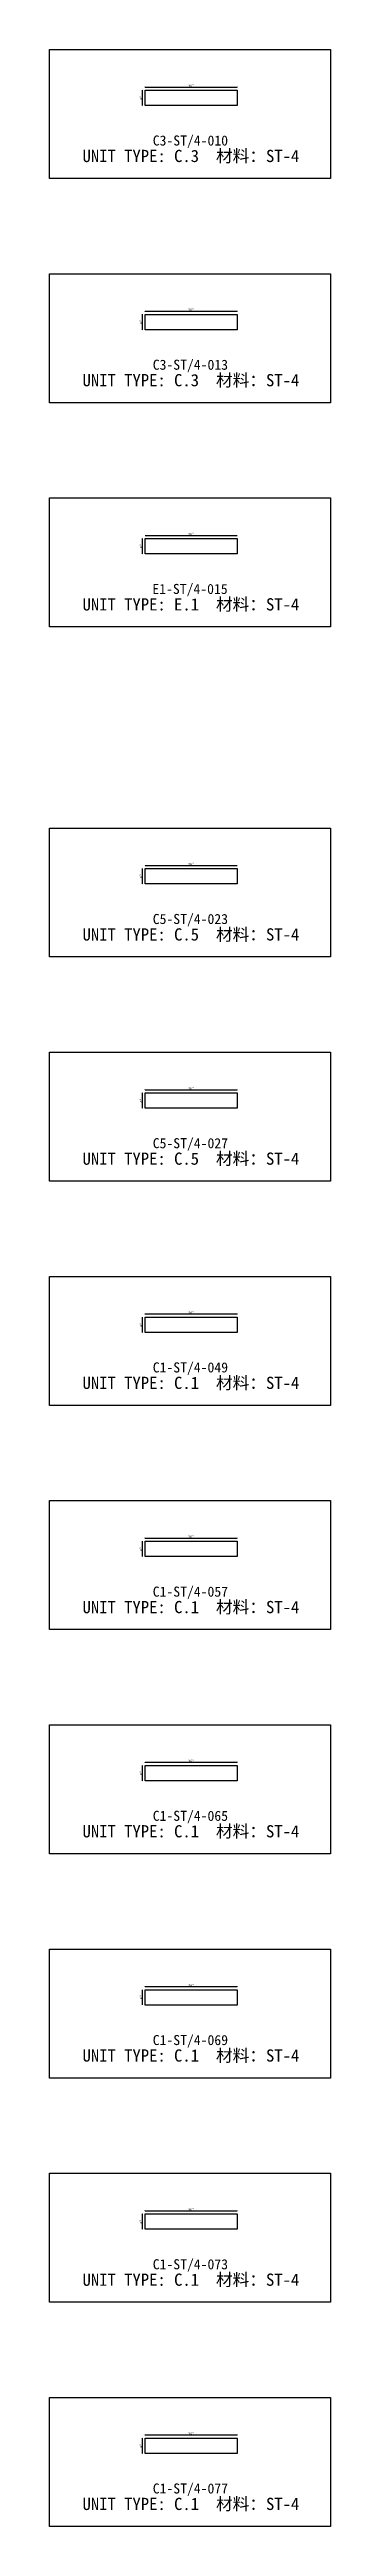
# Model space of a CAD drawing. Header units: millimetres. Extents: x -46966 to 138077, y -48408 to 2116.
# Drawn here: x 71739 to 74530, y -47461 to -22830 of the extents above; entities that cross this region are included whole.
import ezdxf
from ezdxf.enums import TextEntityAlignment as Align

# ---------------------------------------------------------------- set-up
doc = ezdxf.new("R2010")
doc.units = ezdxf.units.MM
doc.layers.add('PART_NUMBER', color=3, linetype='Continuous')
doc.styles.add('样式 1', font='')
doc.styles.get('样式 1').set_extended_font_data('NSimSun')
doc.dimstyles.new('副本 ISO-25', dxfattribs={"dimtxt": 25, "dimasz": 10, "dimexe": 1.5, "dimexo": 0.5, "dimtad": 1, "dimlfac": 0.03937, "dimlunit": 5, "dimtxsty": '样式 1', "dimblk": 'ARCHTICK', "dimcen": 2.5, "dimclrd": 256, "dimclrt": 1, "dimazin": 3, "dimtfac": 1, "dimtmove": 0, "dimatfit": 3, "dimfxlon": 1})

msp = doc.modelspace()

# ---------------------------------------------------------------- texts
at = {"style": '样式 1'}
for s, p in [('UNIT TYPE: C.3', (72066.179, -23949.01)), ('材料：ST-4', (73392.46, -23949.01)), ('UNIT TYPE: C.3', (72066.179, -26178.577)), ('材料：ST-4', (73392.46, -26178.577)), ('UNIT TYPE: E.1', (72066.179, -28408.145)), ('材料：ST-4', (73392.46, -28408.145)), ('UNIT TYPE: C.5', (72066.179, -31690.201)), ('材料：ST-4', (73392.46, -31690.201)), ('UNIT TYPE: C.5', (72066.179, -33919.768)), ('材料：ST-4', (73392.46, -33919.768)), ('UNIT TYPE: C.1', (72066.179, -36149.335)), ('材料：ST-4', (73392.46, -36149.335)), ('UNIT TYPE: C.1', (72066.179, -38378.903)), ('材料：ST-4', (73392.46, -38378.903)), ('UNIT TYPE: C.1', (72066.179, -40608.47)), ('材料：ST-4', (73392.46, -40608.47)), ('UNIT TYPE: C.1', (72066.179, -42838.037)), ('材料：ST-4', (73392.46, -42838.037)), ('UNIT TYPE: C.1', (72066.179, -45067.604)), ('材料：ST-4', (73392.46, -45067.604)), ('UNIT TYPE: C.1', (72066.179, -47297.171)), ('材料：ST-4', (73392.46, -47297.171))]:
    msp.add_text(s, height=121.5865, dxfattribs=at).set_placement(p)
at = {"layer": 'PART_NUMBER', "color": 3, "style": '样式 1'}
for s, p in [('C3-ST/4-010', (73138.415, -23734.684)), ('C3-ST/4-013', (73138.415, -25964.251)), ('E1-ST/4-015', (73134.561, -28193.818)), ('C5-ST/4-023', (73138.415, -31475.874)), ('C5-ST/4-027', (73138.415, -33705.442)), ('C1-ST/4-049', (73138.415, -35935.009)), ('C1-ST/4-057', (73138.415, -38164.576)), ('C1-ST/4-065', (73138.415, -40394.143)), ('C1-ST/4-069', (73138.415, -42623.71)), ('C1-ST/4-073', (73138.415, -44853.278)), ('C1-ST/4-077', (73138.415, -47082.845))]:
    msp.add_text(s, height=100, dxfattribs=at).set_placement(p, align=Align.MIDDLE_CENTER)

# ---------------------------------------------------------------- blocks, each defined once
blk = doc.blocks.new('_ArchTick')
at = {"color": 0, "linetype": 'ByBlock', "const_width": 0.15}
blk.add_lwpolyline([(-0.5, -0.5), (0.5, 0.5)], dxfattribs=at)
blk = doc.blocks.new('*D1282')
at = {"color": 0, "lineweight": -2, "transparency": 16777216}
for p, q in [((72688, -30945), (72688, -30943)), ((73602, -30945), (73602, -30943))]:
    blk.add_line(p, q, dxfattribs=at)
at = {"lineweight": -2, "transparency": 16777216}
blk.add_line((72688, -30944), (73602, -30944), dxfattribs=at)
at = {"layer": 'Defpoints', "color": 0, "transparency": 16777216}
for p in [(72688, -30975), (73602, -30944), (73602, -30975)]:
    blk.add_point(p, dxfattribs=at)
at = {"lineweight": -2, "transparency": 16777216, "xscale": 10, "yscale": 10, "zscale": 10, "rotation": 180}
blk.add_blockref('_ArchTick', (72688, -30944), dxfattribs=at)
at = {"lineweight": -2, "transparency": 16777216, "xscale": 10, "yscale": 10, "zscale": 10}
blk.add_blockref('_ArchTick', (73602, -30944), dxfattribs=at)
at = {"color": 1, "transparency": 16777216, "insert": (73145, -30931), "char_height": 25, "attachment_point": 5, "style": '样式 1'}
blk.add_mtext('\\A1;36"', dxfattribs=at)
blk = doc.blocks.new('*D1283')
at = {"color": 0, "lineweight": -2, "transparency": 16777216}
for p, q in [((72663, -30975), (72661, -30975)), ((72663, -31127), (72661, -31127))]:
    blk.add_line(p, q, dxfattribs=at)
at = {"lineweight": -2, "transparency": 16777216}
blk.add_line((72662, -31127), (72662, -30975), dxfattribs=at)
at = {"layer": 'Defpoints', "color": 0, "transparency": 16777216}
for p in [(72662, -30975), (72688, -30975), (72688, -31127)]:
    blk.add_point(p, dxfattribs=at)
at = {"lineweight": -2, "transparency": 16777216, "xscale": 10, "yscale": 10, "zscale": 10}
for p, rotation in [((72662, -30975), 90), ((72662, -31127), 270)]:
    blk.add_blockref('_ArchTick', p, dxfattribs=dict(at, rotation=rotation))
at = {"color": 1, "transparency": 16777216, "insert": (72649, -31051), "char_height": 25, "attachment_point": 5, "rotation": 90, "style": '样式 1'}
blk.add_mtext('\\A1;6"', dxfattribs=at)
blk = doc.blocks.new('*D1534')
at = {"color": 0, "lineweight": -2, "transparency": 16777216}
for p, q in [((72688, -33175), (72688, -33172)), ((73602, -33175), (73602, -33172))]:
    blk.add_line(p, q, dxfattribs=at)
at = {"lineweight": -2, "transparency": 16777216}
blk.add_line((72688, -33174), (73602, -33174), dxfattribs=at)
at = {"layer": 'Defpoints', "color": 0, "transparency": 16777216}
for p in [(72688, -33205), (73602, -33174), (73602, -33205)]:
    blk.add_point(p, dxfattribs=at)
at = {"lineweight": -2, "transparency": 16777216, "xscale": 10, "yscale": 10, "zscale": 10, "rotation": 180}
blk.add_blockref('_ArchTick', (72688, -33174), dxfattribs=at)
at = {"lineweight": -2, "transparency": 16777216, "xscale": 10, "yscale": 10, "zscale": 10}
blk.add_blockref('_ArchTick', (73602, -33174), dxfattribs=at)
at = {"color": 1, "transparency": 16777216, "insert": (73145, -33161), "char_height": 25, "attachment_point": 5, "style": '样式 1'}
blk.add_mtext('\\A1;36"', dxfattribs=at)
blk = doc.blocks.new('*D1535')
at = {"color": 0, "lineweight": -2, "transparency": 16777216}
for p, q in [((72663, -33205), (72661, -33205)), ((72663, -33357), (72661, -33357))]:
    blk.add_line(p, q, dxfattribs=at)
at = {"lineweight": -2, "transparency": 16777216}
blk.add_line((72662, -33357), (72662, -33205), dxfattribs=at)
at = {"layer": 'Defpoints', "color": 0, "transparency": 16777216}
for p in [(72662, -33205), (72688, -33205), (72688, -33357)]:
    blk.add_point(p, dxfattribs=at)
at = {"lineweight": -2, "transparency": 16777216, "xscale": 10, "yscale": 10, "zscale": 10}
for p, rotation in [((72662, -33205), 90), ((72662, -33357), 270)]:
    blk.add_blockref('_ArchTick', p, dxfattribs=dict(at, rotation=rotation))
at = {"color": 1, "transparency": 16777216, "insert": (72649, -33281), "char_height": 25, "attachment_point": 5, "rotation": 90, "style": '样式 1'}
blk.add_mtext('\\A1;6"', dxfattribs=at)
blk = doc.blocks.new('*D1401')
at = {"color": 0, "lineweight": -2, "transparency": 16777216}
for p, q in [((72688, -35404), (72688, -35402)), ((73602, -35404), (73602, -35402))]:
    blk.add_line(p, q, dxfattribs=at)
at = {"lineweight": -2, "transparency": 16777216}
blk.add_line((72688, -35403), (73602, -35403), dxfattribs=at)
at = {"layer": 'Defpoints', "color": 0, "transparency": 16777216}
for p in [(72688, -35434), (73602, -35403), (73602, -35434)]:
    blk.add_point(p, dxfattribs=at)
at = {"lineweight": -2, "transparency": 16777216, "xscale": 10, "yscale": 10, "zscale": 10, "rotation": 180}
blk.add_blockref('_ArchTick', (72688, -35403), dxfattribs=at)
at = {"lineweight": -2, "transparency": 16777216, "xscale": 10, "yscale": 10, "zscale": 10}
blk.add_blockref('_ArchTick', (73602, -35403), dxfattribs=at)
at = {"color": 1, "transparency": 16777216, "insert": (73145, -35390), "char_height": 25, "attachment_point": 5, "style": '样式 1'}
blk.add_mtext('\\A1;36"', dxfattribs=at)
blk = doc.blocks.new('*D1402')
at = {"color": 0, "lineweight": -2, "transparency": 16777216}
for p, q in [((72663, -35434), (72661, -35434)), ((72663, -35587), (72661, -35587))]:
    blk.add_line(p, q, dxfattribs=at)
at = {"lineweight": -2, "transparency": 16777216}
blk.add_line((72662, -35587), (72662, -35434), dxfattribs=at)
at = {"layer": 'Defpoints', "color": 0, "transparency": 16777216}
for p in [(72662, -35434), (72688, -35434), (72688, -35587)]:
    blk.add_point(p, dxfattribs=at)
at = {"lineweight": -2, "transparency": 16777216, "xscale": 10, "yscale": 10, "zscale": 10}
for p, rotation in [((72662, -35434), 90), ((72662, -35587), 270)]:
    blk.add_blockref('_ArchTick', p, dxfattribs=dict(at, rotation=rotation))
at = {"color": 1, "transparency": 16777216, "insert": (72649, -35510), "char_height": 25, "attachment_point": 5, "rotation": 90, "style": '样式 1'}
blk.add_mtext('\\A1;6"', dxfattribs=at)
blk = doc.blocks.new('*D1524')
at = {"color": 0, "lineweight": -2, "transparency": 16777216}
for p, q in [((72688, -37634), (72688, -37631)), ((73602, -37634), (73602, -37631))]:
    blk.add_line(p, q, dxfattribs=at)
at = {"lineweight": -2, "transparency": 16777216}
blk.add_line((72688, -37633), (73602, -37633), dxfattribs=at)
at = {"layer": 'Defpoints', "color": 0, "transparency": 16777216}
for p in [(72688, -37664), (73602, -37633), (73602, -37664)]:
    blk.add_point(p, dxfattribs=at)
at = {"lineweight": -2, "transparency": 16777216, "xscale": 10, "yscale": 10, "zscale": 10, "rotation": 180}
blk.add_blockref('_ArchTick', (72688, -37633), dxfattribs=at)
at = {"lineweight": -2, "transparency": 16777216, "xscale": 10, "yscale": 10, "zscale": 10}
blk.add_blockref('_ArchTick', (73602, -37633), dxfattribs=at)
at = {"color": 1, "transparency": 16777216, "insert": (73145, -37620), "char_height": 25, "attachment_point": 5, "style": '样式 1'}
blk.add_mtext('\\A1;36"', dxfattribs=at)
blk = doc.blocks.new('*D1525')
at = {"color": 0, "lineweight": -2, "transparency": 16777216}
for p, q in [((72663, -37664), (72661, -37664)), ((72663, -37816), (72661, -37816))]:
    blk.add_line(p, q, dxfattribs=at)
at = {"lineweight": -2, "transparency": 16777216}
blk.add_line((72662, -37816), (72662, -37664), dxfattribs=at)
at = {"layer": 'Defpoints', "color": 0, "transparency": 16777216}
for p in [(72662, -37664), (72688, -37664), (72688, -37816)]:
    blk.add_point(p, dxfattribs=at)
at = {"lineweight": -2, "transparency": 16777216, "xscale": 10, "yscale": 10, "zscale": 10}
for p, rotation in [((72662, -37664), 90), ((72662, -37816), 270)]:
    blk.add_blockref('_ArchTick', p, dxfattribs=dict(at, rotation=rotation))
at = {"color": 1, "transparency": 16777216, "insert": (72649, -37740), "char_height": 25, "attachment_point": 5, "rotation": 90, "style": '样式 1'}
blk.add_mtext('\\A1;6"', dxfattribs=at)
blk = doc.blocks.new('*D1170')
at = {"color": 0, "lineweight": -2, "transparency": 16777216}
for p, q in [((72688, -39863), (72688, -39861)), ((73602, -39863), (73602, -39861))]:
    blk.add_line(p, q, dxfattribs=at)
at = {"lineweight": -2, "transparency": 16777216}
blk.add_line((72688, -39862), (73602, -39862), dxfattribs=at)
at = {"layer": 'Defpoints', "color": 0, "transparency": 16777216}
for p in [(72688, -39893), (73602, -39862), (73602, -39893)]:
    blk.add_point(p, dxfattribs=at)
at = {"lineweight": -2, "transparency": 16777216, "xscale": 10, "yscale": 10, "zscale": 10, "rotation": 180}
blk.add_blockref('_ArchTick', (72688, -39862), dxfattribs=at)
at = {"lineweight": -2, "transparency": 16777216, "xscale": 10, "yscale": 10, "zscale": 10}
blk.add_blockref('_ArchTick', (73602, -39862), dxfattribs=at)
at = {"color": 1, "transparency": 16777216, "insert": (73145, -39849), "char_height": 25, "attachment_point": 5, "style": '样式 1'}
blk.add_mtext('\\A1;36"', dxfattribs=at)
blk = doc.blocks.new('*D1171')
at = {"color": 0, "lineweight": -2, "transparency": 16777216}
for p, q in [((72663, -39893), (72661, -39893)), ((72663, -40046), (72661, -40046))]:
    blk.add_line(p, q, dxfattribs=at)
at = {"lineweight": -2, "transparency": 16777216}
blk.add_line((72662, -40046), (72662, -39893), dxfattribs=at)
at = {"layer": 'Defpoints', "color": 0, "transparency": 16777216}
for p in [(72662, -39893), (72688, -39893), (72688, -40046)]:
    blk.add_point(p, dxfattribs=at)
at = {"lineweight": -2, "transparency": 16777216, "xscale": 10, "yscale": 10, "zscale": 10}
for p, rotation in [((72662, -39893), 90), ((72662, -40046), 270)]:
    blk.add_blockref('_ArchTick', p, dxfattribs=dict(at, rotation=rotation))
at = {"color": 1, "transparency": 16777216, "insert": (72649, -39970), "char_height": 25, "attachment_point": 5, "rotation": 90, "style": '样式 1'}
blk.add_mtext('\\A1;6"', dxfattribs=at)
blk = doc.blocks.new('*D1346')
at = {"color": 0, "lineweight": -2, "transparency": 16777216}
for p, q in [((72688, -42093), (72688, -42091)), ((73602, -42093), (73602, -42091))]:
    blk.add_line(p, q, dxfattribs=at)
at = {"lineweight": -2, "transparency": 16777216}
blk.add_line((72688, -42092), (73602, -42092), dxfattribs=at)
at = {"layer": 'Defpoints', "color": 0, "transparency": 16777216}
for p in [(73602, -42092), (72688, -42123), (73602, -42123)]:
    blk.add_point(p, dxfattribs=at)
at = {"lineweight": -2, "transparency": 16777216, "xscale": 10, "yscale": 10, "zscale": 10, "rotation": 180}
blk.add_blockref('_ArchTick', (72688, -42092), dxfattribs=at)
at = {"lineweight": -2, "transparency": 16777216, "xscale": 10, "yscale": 10, "zscale": 10}
blk.add_blockref('_ArchTick', (73602, -42092), dxfattribs=at)
at = {"color": 1, "transparency": 16777216, "insert": (73145, -42079), "char_height": 25, "attachment_point": 5, "style": '样式 1'}
blk.add_mtext('\\A1;36"', dxfattribs=at)
blk = doc.blocks.new('*D1347')
at = {"color": 0, "lineweight": -2, "transparency": 16777216}
for p, q in [((72663, -42123), (72661, -42123)), ((72663, -42275), (72661, -42275))]:
    blk.add_line(p, q, dxfattribs=at)
at = {"lineweight": -2, "transparency": 16777216}
blk.add_line((72662, -42275), (72662, -42123), dxfattribs=at)
at = {"layer": 'Defpoints', "color": 0, "transparency": 16777216}
for p in [(72662, -42123), (72688, -42123), (72688, -42275)]:
    blk.add_point(p, dxfattribs=at)
at = {"lineweight": -2, "transparency": 16777216, "xscale": 10, "yscale": 10, "zscale": 10}
for p, rotation in [((72662, -42123), 90), ((72662, -42275), 270)]:
    blk.add_blockref('_ArchTick', p, dxfattribs=dict(at, rotation=rotation))
at = {"color": 1, "transparency": 16777216, "insert": (72649, -42199), "char_height": 25, "attachment_point": 5, "rotation": 90, "style": '样式 1'}
blk.add_mtext('\\A1;6"', dxfattribs=at)
blk = doc.blocks.new('*D1544')
at = {"color": 0, "lineweight": -2, "transparency": 16777216}
for p, q in [((72688, -44323), (72688, -44320)), ((73602, -44323), (73602, -44320))]:
    blk.add_line(p, q, dxfattribs=at)
at = {"lineweight": -2, "transparency": 16777216}
blk.add_line((72688, -44322), (73602, -44322), dxfattribs=at)
at = {"layer": 'Defpoints', "color": 0, "transparency": 16777216}
for p in [(73602, -44322), (72688, -44352), (73602, -44352)]:
    blk.add_point(p, dxfattribs=at)
at = {"lineweight": -2, "transparency": 16777216, "xscale": 10, "yscale": 10, "zscale": 10, "rotation": 180}
blk.add_blockref('_ArchTick', (72688, -44322), dxfattribs=at)
at = {"lineweight": -2, "transparency": 16777216, "xscale": 10, "yscale": 10, "zscale": 10}
blk.add_blockref('_ArchTick', (73602, -44322), dxfattribs=at)
at = {"color": 1, "transparency": 16777216, "insert": (73145, -44308), "char_height": 25, "attachment_point": 5, "style": '样式 1'}
blk.add_mtext('\\A1;36"', dxfattribs=at)
blk = doc.blocks.new('*D1545')
at = {"color": 0, "lineweight": -2, "transparency": 16777216}
for p, q in [((72663, -44352), (72661, -44352)), ((72663, -44505), (72661, -44505))]:
    blk.add_line(p, q, dxfattribs=at)
at = {"lineweight": -2, "transparency": 16777216}
blk.add_line((72662, -44505), (72662, -44352), dxfattribs=at)
at = {"layer": 'Defpoints', "color": 0, "transparency": 16777216}
for p in [(72662, -44352), (72688, -44352), (72688, -44505)]:
    blk.add_point(p, dxfattribs=at)
at = {"lineweight": -2, "transparency": 16777216, "xscale": 10, "yscale": 10, "zscale": 10}
for p, rotation in [((72662, -44352), 90), ((72662, -44505), 270)]:
    blk.add_blockref('_ArchTick', p, dxfattribs=dict(at, rotation=rotation))
at = {"color": 1, "transparency": 16777216, "insert": (72649, -44429), "char_height": 25, "attachment_point": 5, "rotation": 90, "style": '样式 1'}
blk.add_mtext('\\A1;6"', dxfattribs=at)
blk = doc.blocks.new('*D1554')
at = {"color": 0, "lineweight": -2, "transparency": 16777216}
for p, q in [((72688, -46552), (72688, -46550)), ((73602, -46552), (73602, -46550))]:
    blk.add_line(p, q, dxfattribs=at)
at = {"lineweight": -2, "transparency": 16777216}
blk.add_line((72688, -46551), (73602, -46551), dxfattribs=at)
at = {"layer": 'Defpoints', "color": 0, "transparency": 16777216}
for p in [(73602, -46551), (72688, -46582), (73602, -46582)]:
    blk.add_point(p, dxfattribs=at)
at = {"lineweight": -2, "transparency": 16777216, "xscale": 10, "yscale": 10, "zscale": 10, "rotation": 180}
blk.add_blockref('_ArchTick', (72688, -46551), dxfattribs=at)
at = {"lineweight": -2, "transparency": 16777216, "xscale": 10, "yscale": 10, "zscale": 10}
blk.add_blockref('_ArchTick', (73602, -46551), dxfattribs=at)
at = {"color": 1, "transparency": 16777216, "insert": (73145, -46538), "char_height": 25, "attachment_point": 5, "style": '样式 1'}
blk.add_mtext('\\A1;36"', dxfattribs=at)
blk = doc.blocks.new('*D1555')
at = {"color": 0, "lineweight": -2, "transparency": 16777216}
for p, q in [((72663, -46582), (72661, -46582)), ((72663, -46734), (72661, -46734))]:
    blk.add_line(p, q, dxfattribs=at)
at = {"lineweight": -2, "transparency": 16777216}
blk.add_line((72662, -46734), (72662, -46582), dxfattribs=at)
at = {"layer": 'Defpoints', "color": 0, "transparency": 16777216}
for p in [(72662, -46582), (72688, -46582), (72688, -46734)]:
    blk.add_point(p, dxfattribs=at)
at = {"lineweight": -2, "transparency": 16777216, "xscale": 10, "yscale": 10, "zscale": 10}
for p, rotation in [((72662, -46582), 90), ((72662, -46734), 270)]:
    blk.add_blockref('_ArchTick', p, dxfattribs=dict(at, rotation=rotation))
at = {"color": 1, "transparency": 16777216, "insert": (72649, -46658), "char_height": 25, "attachment_point": 5, "rotation": 90, "style": '样式 1'}
blk.add_mtext('\\A1;6"', dxfattribs=at)
blk = doc.blocks.new('*D1420')
at = {"color": 0, "lineweight": -2, "transparency": 16777216}
for p, q in [((72688, -23204), (72688, -23202)), ((73602, -23204), (73602, -23202))]:
    blk.add_line(p, q, dxfattribs=at)
at = {"lineweight": -2, "transparency": 16777216}
blk.add_line((72688, -23203), (73602, -23203), dxfattribs=at)
at = {"layer": 'Defpoints', "color": 0, "transparency": 16777216}
for p in [(72688, -23234), (73602, -23203), (73602, -23234)]:
    blk.add_point(p, dxfattribs=at)
at = {"lineweight": -2, "transparency": 16777216, "xscale": 10, "yscale": 10, "zscale": 10, "rotation": 180}
blk.add_blockref('_ArchTick', (72688, -23203), dxfattribs=at)
at = {"lineweight": -2, "transparency": 16777216, "xscale": 10, "yscale": 10, "zscale": 10}
blk.add_blockref('_ArchTick', (73602, -23203), dxfattribs=at)
at = {"color": 1, "transparency": 16777216, "insert": (73145, -23190), "char_height": 25, "attachment_point": 5, "style": '样式 1'}
blk.add_mtext('\\A1;36"', dxfattribs=at)
blk = doc.blocks.new('*D1421')
at = {"color": 0, "lineweight": -2, "transparency": 16777216}
for p, q in [((72663, -23234), (72661, -23234)), ((72663, -23386), (72661, -23386))]:
    blk.add_line(p, q, dxfattribs=at)
at = {"lineweight": -2, "transparency": 16777216}
blk.add_line((72662, -23386), (72662, -23234), dxfattribs=at)
at = {"layer": 'Defpoints', "color": 0, "transparency": 16777216}
for p in [(72662, -23234), (72688, -23234), (72688, -23386)]:
    blk.add_point(p, dxfattribs=at)
at = {"lineweight": -2, "transparency": 16777216, "xscale": 10, "yscale": 10, "zscale": 10}
for p, rotation in [((72662, -23234), 90), ((72662, -23386), 270)]:
    blk.add_blockref('_ArchTick', p, dxfattribs=dict(at, rotation=rotation))
at = {"color": 1, "transparency": 16777216, "insert": (72649, -23310), "char_height": 25, "attachment_point": 5, "rotation": 90, "style": '样式 1'}
blk.add_mtext('\\A1;6"', dxfattribs=at)
blk = doc.blocks.new('*D1432')
at = {"color": 0, "lineweight": -2, "transparency": 16777216}
for p, q in [((72688, -25434), (72688, -25431)), ((73602, -25434), (73602, -25431))]:
    blk.add_line(p, q, dxfattribs=at)
at = {"lineweight": -2, "transparency": 16777216}
blk.add_line((72688, -25433), (73602, -25433), dxfattribs=at)
at = {"layer": 'Defpoints', "color": 0, "transparency": 16777216}
for p in [(72688, -25463), (73602, -25433), (73602, -25463)]:
    blk.add_point(p, dxfattribs=at)
at = {"lineweight": -2, "transparency": 16777216, "xscale": 10, "yscale": 10, "zscale": 10, "rotation": 180}
blk.add_blockref('_ArchTick', (72688, -25433), dxfattribs=at)
at = {"lineweight": -2, "transparency": 16777216, "xscale": 10, "yscale": 10, "zscale": 10}
blk.add_blockref('_ArchTick', (73602, -25433), dxfattribs=at)
at = {"color": 1, "transparency": 16777216, "insert": (73145, -25419), "char_height": 25, "attachment_point": 5, "style": '样式 1'}
blk.add_mtext('\\A1;36"', dxfattribs=at)
blk = doc.blocks.new('*D1433')
at = {"color": 0, "lineweight": -2, "transparency": 16777216}
for p, q in [((72663, -25463), (72661, -25463)), ((72663, -25616), (72661, -25616))]:
    blk.add_line(p, q, dxfattribs=at)
at = {"lineweight": -2, "transparency": 16777216}
blk.add_line((72662, -25616), (72662, -25463), dxfattribs=at)
at = {"layer": 'Defpoints', "color": 0, "transparency": 16777216}
for p in [(72662, -25463), (72688, -25463), (72688, -25616)]:
    blk.add_point(p, dxfattribs=at)
at = {"lineweight": -2, "transparency": 16777216, "xscale": 10, "yscale": 10, "zscale": 10}
for p, rotation in [((72662, -25463), 90), ((72662, -25616), 270)]:
    blk.add_blockref('_ArchTick', p, dxfattribs=dict(at, rotation=rotation))
at = {"color": 1, "transparency": 16777216, "insert": (72649, -25540), "char_height": 25, "attachment_point": 5, "rotation": 90, "style": '样式 1'}
blk.add_mtext('\\A1;6"', dxfattribs=at)
blk = doc.blocks.new('*D1510')
at = {"color": 0, "lineweight": -2, "transparency": 16777216}
for p, q in [((72688, -27663), (72688, -27661)), ((73602, -27663), (73602, -27661))]:
    blk.add_line(p, q, dxfattribs=at)
at = {"lineweight": -2, "transparency": 16777216}
blk.add_line((72688, -27662), (73602, -27662), dxfattribs=at)
at = {"layer": 'Defpoints', "color": 0, "transparency": 16777216}
for p in [(72688, -27693), (73602, -27662), (73602, -27693)]:
    blk.add_point(p, dxfattribs=at)
at = {"lineweight": -2, "transparency": 16777216, "xscale": 10, "yscale": 10, "zscale": 10, "rotation": 180}
blk.add_blockref('_ArchTick', (72688, -27662), dxfattribs=at)
at = {"lineweight": -2, "transparency": 16777216, "xscale": 10, "yscale": 10, "zscale": 10}
blk.add_blockref('_ArchTick', (73602, -27662), dxfattribs=at)
at = {"color": 1, "transparency": 16777216, "insert": (73145, -27649), "char_height": 25, "attachment_point": 5, "style": '样式 1'}
blk.add_mtext('\\A1;36"', dxfattribs=at)
blk = doc.blocks.new('*D1511')
at = {"color": 0, "lineweight": -2, "transparency": 16777216}
for p, q in [((72663, -27693), (72661, -27693)), ((72663, -27845), (72661, -27845))]:
    blk.add_line(p, q, dxfattribs=at)
at = {"lineweight": -2, "transparency": 16777216}
blk.add_line((72662, -27845), (72662, -27693), dxfattribs=at)
at = {"layer": 'Defpoints', "color": 0, "transparency": 16777216}
for p in [(72662, -27693), (72688, -27693), (72688, -27845)]:
    blk.add_point(p, dxfattribs=at)
at = {"lineweight": -2, "transparency": 16777216, "xscale": 10, "yscale": 10, "zscale": 10}
for p, rotation in [((72662, -27693), 90), ((72662, -27845), 270)]:
    blk.add_blockref('_ArchTick', p, dxfattribs=dict(at, rotation=rotation))
at = {"color": 1, "transparency": 16777216, "insert": (72649, -27769), "char_height": 25, "attachment_point": 5, "rotation": 90, "style": '样式 1'}
blk.add_mtext('\\A1;6"', dxfattribs=at)

# ---------------------------------------------------------------- dimensions: what is measured, and where the dimension line sits
for base, p1, p2, picture, middle in [((72662.036, -23233.853), (72687.87, -23386.253), (72687.87, -23233.853), '*D1421', (72648.911, -23310.053)), ((72662.036, -25463.42), (72687.87, -25615.82), (72687.87, -25463.42), '*D1433', (72648.911, -25539.62)), ((72662.036, -27692.988), (72687.87, -27845.388), (72687.87, -27692.988), '*D1511', (72648.911, -27769.188)), ((72662.036, -30975.044), (72687.87, -31127.444), (72687.87, -30975.044), '*D1283', (72648.911, -31051.244)), ((72662.036, -33204.611), (72687.87, -33357.011), (72687.87, -33204.611), '*D1535', (72648.911, -33280.811)), ((72662.036, -35434.178), (72687.87, -35586.578), (72687.87, -35434.178), '*D1402', (72648.911, -35510.378)), ((72662.036, -37663.746), (72687.87, -37816.146), (72687.87, -37663.746), '*D1525', (72648.911, -37739.946)), ((72662.036, -39893.313), (72687.87, -40045.713), (72687.87, -39893.313), '*D1171', (72648.911, -39969.513)), ((72662.036, -42122.88), (72687.87, -42275.28), (72687.87, -42122.88), '*D1347', (72648.911, -42199.08)), ((72662.036, -44352.447), (72687.87, -44504.847), (72687.87, -44352.447), '*D1545', (72648.911, -44428.647)), ((72662.036, -46582.014), (72687.87, -46734.414), (72687.87, -46582.014), '*D1555', (72648.911, -46658.214))]:
    dim = msp.add_linear_dim(base=base, p1=p1, p2=p2, angle=90, dimstyle='副本 ISO-25')
    dim.commit()
    dim.dimension.update_dxf_attribs({"geometry": picture, "text_midpoint": middle})
for base, p1, p2, picture, middle in [((73602.27, -23203.018), (72687.87, -23233.853), (73602.27, -23233.853), '*D1420', (73145.07, -23189.893)), ((73602.27, -25432.585), (72687.87, -25463.42), (73602.27, -25463.42), '*D1432', (73145.07, -25419.46)), ((73602.27, -27662.152), (72687.87, -27692.988), (73602.27, -27692.988), '*D1510', (73145.07, -27649.027)), ((73602.27, -30944.208), (72687.87, -30975.044), (73602.27, -30975.044), '*D1282', (73145.07, -30931.083)), ((73602.27, -33173.775), (72687.87, -33204.611), (73602.27, -33204.611), '*D1534', (73145.07, -33160.65)), ((73602.27, -35403.343), (72687.87, -35434.178), (73602.27, -35434.178), '*D1401', (73145.07, -35390.218)), ((73602.27, -37632.91), (72687.87, -37663.746), (73602.27, -37663.746), '*D1524', (73145.07, -37619.785)), ((73602.27, -39862.477), (72687.87, -39893.313), (73602.27, -39893.313), '*D1170', (73145.07, -39849.352)), ((73602.27, -42092.044), (72687.87, -42122.88), (73602.27, -42122.88), '*D1346', (73145.07, -42078.919)), ((73602.27, -44321.611), (72687.87, -44352.447), (73602.27, -44352.447), '*D1544', (73145.07, -44308.486)), ((73602.27, -46551.179), (72687.87, -46582.014), (73602.27, -46582.014), '*D1554', (73145.07, -46538.054))]:
    dim = msp.add_linear_dim(base=base, p1=p1, p2=p2, dimstyle='副本 ISO-25')
    dim.commit()
    dim.dimension.update_dxf_attribs({"geometry": picture, "text_midpoint": middle})

# ---------------------------------------------------------------- linework, layer by layer
at = {"color": 1}
for points in [[(71738.551, -22830.117), (74530.426, -22830.117), (74530.426, -24112.514), (71738.551, -24112.514)], [(71738.551, -25059.684), (74530.426, -25059.684), (74530.426, -26342.082), (71738.551, -26342.082)], [(71738.551, -27289.251), (74530.426, -27289.251), (74530.426, -28571.649), (71738.551, -28571.649)], [(71738.551, -30571.307), (74530.426, -30571.307), (74530.426, -31853.705), (71738.551, -31853.705)], [(71738.551, -32800.875), (74530.426, -32800.875), (74530.426, -34083.272), (71738.551, -34083.272)], [(71738.551, -35030.442), (74530.426, -35030.442), (74530.426, -36312.84), (71738.551, -36312.84)], [(71738.551, -37260.009), (74530.426, -37260.009), (74530.426, -38542.407), (71738.551, -38542.407)], [(71738.551, -39489.576), (74530.426, -39489.576), (74530.426, -40771.974), (71738.551, -40771.974)], [(71738.551, -41719.144), (74530.426, -41719.144), (74530.426, -43001.541), (71738.551, -43001.541)], [(71738.551, -43948.711), (74530.426, -43948.711), (74530.426, -45231.108), (71738.551, -45231.108)], [(71738.551, -46178.278), (74530.426, -46178.278), (74530.426, -47460.676), (71738.551, -47460.676)]]:
    msp.add_lwpolyline(points, close=True, dxfattribs=at)
for points in [[(72687.87, -23233.853), (73602.27, -23233.853), (73602.27, -23386.253), (72687.87, -23386.253)], [(72687.87, -25463.42), (73602.27, -25463.42), (73602.27, -25615.82), (72687.87, -25615.82)], [(72687.87, -27692.988), (73602.27, -27692.988), (73602.27, -27845.388), (72687.87, -27845.388)], [(72687.87, -30975.044), (73602.27, -30975.044), (73602.27, -31127.444), (72687.87, -31127.444)], [(72687.87, -33204.611), (73602.27, -33204.611), (73602.27, -33357.011), (72687.87, -33357.011)], [(72687.87, -35434.178), (73602.27, -35434.178), (73602.27, -35586.578), (72687.87, -35586.578)], [(72687.87, -37663.746), (73602.27, -37663.746), (73602.27, -37816.146), (72687.87, -37816.146)], [(72687.87, -39893.313), (73602.27, -39893.313), (73602.27, -40045.713), (72687.87, -40045.713)], [(72687.87, -42122.88), (73602.27, -42122.88), (73602.27, -42275.28), (72687.87, -42275.28)], [(72687.87, -44352.447), (73602.27, -44352.447), (73602.27, -44504.847), (72687.87, -44504.847)], [(72687.87, -46582.014), (73602.27, -46582.014), (73602.27, -46734.414), (72687.87, -46734.414)]]:
    msp.add_lwpolyline(points, close=True)

msp.set_redraw_order([(e.dxf.handle, doc.entitydb.next_handle()) for e in msp.query("TEXT MTEXT ATTDEF DIMENSION ARC_DIMENSION")])  # texts and dimensions are drawn at this point

doc.saveas('drawing.dxf')
